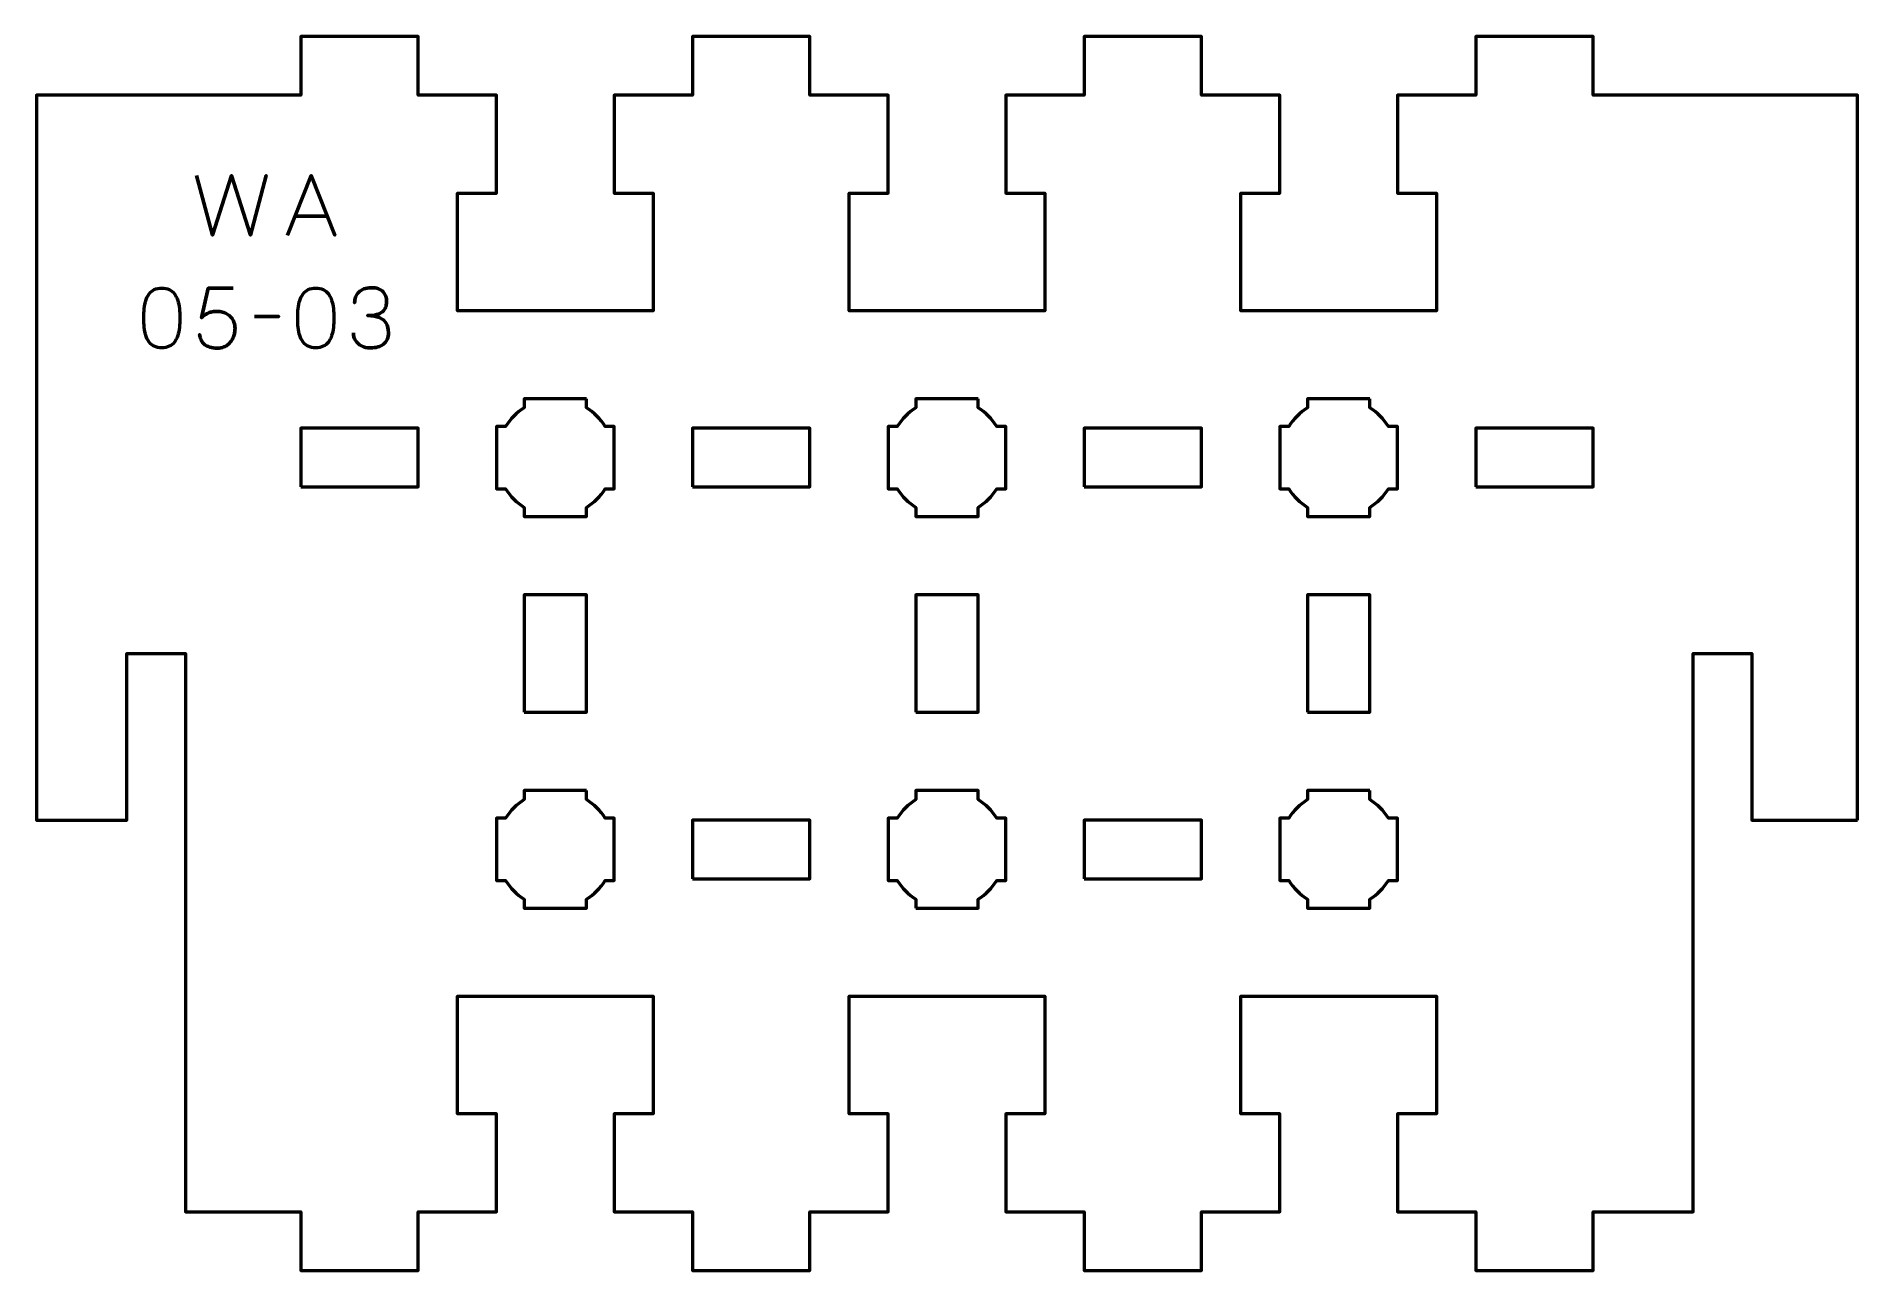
# Model space of a CAD drawing. Header units: centimetres. Extents: x -15.15 to -5.85, y -18 to -11.7.
import ezdxf

# ---------------------------------------------------------------- set-up
doc = ezdxf.new("R2010")
doc.units = ezdxf.units.CM
doc.header["$MEASUREMENT"] = 0
doc.layers.add('Layer 1', color=7, linetype='Continuous')

msp = doc.modelspace()

# ---------------------------------------------------------------- linework, layer by layer
at = {"layer": 'Layer 1', "lineweight": 53}
for points in [[(-13.8, -14), (-13.2, -14), (-13.2, -13.7), (-13.8, -13.7), (-13.8, -14)], [(-11.8, -14), (-11.2, -14), (-11.2, -13.7), (-11.8, -13.7), (-11.8, -14)], [(-9.8, -14), (-9.2, -14), (-9.2, -13.7), (-9.8, -13.7), (-9.8, -14)], [(-7.8, -14), (-7.2, -14), (-7.2, -13.7), (-7.8, -13.7), (-7.8, -14)], [(-11.8, -16), (-11.2, -16), (-11.2, -15.7), (-11.8, -15.7), (-11.8, -16)], [(-9.8, -16), (-9.2, -16), (-9.2, -15.7), (-9.8, -15.7), (-9.8, -16)]]:
    msp.add_lwpolyline(points, close=True, dxfattribs=at)
for points, knots in [([(-5.85, -15.7), (-5.85, -15.7), (-6.38916, -15.7), (-6.38916, -15.7), (-6.38916, -15.7), (-6.38916, -15.7), (-6.38916, -14.85), (-6.38916, -14.85), (-6.38916, -14.85), (-6.38916, -14.85), (-6.68916, -14.85), (-6.68916, -14.85), (-6.68916, -14.85), (-6.68916, -14.85), (-6.68916, -17.7), (-6.68916, -17.7), (-6.68916, -17.7), (-6.68916, -17.7), (-7.20003, -17.7), (-7.20003, -17.7), (-7.20003, -17.7), (-7.20003, -17.7), (-7.20003, -18), (-7.20003, -18), (-7.20003, -18), (-7.20003, -18), (-7.80003, -18), (-7.80003, -18), (-7.80003, -18), (-7.80003, -18), (-7.80003, -17.7), (-7.80003, -17.7), (-7.80003, -17.7), (-7.80003, -17.7), (-8.20003, -17.7), (-8.20003, -17.7), (-8.20003, -17.7), (-8.20003, -17.7), (-8.20003, -17.2), (-8.20003, -17.2), (-8.20003, -17.2), (-8.20003, -17.2), (-8.00003, -17.19999), (-8.00003, -17.19999), (-8.00003, -17.19999), (-8.00003, -17.19999), (-8.00003, -16.6), (-8.00003, -16.6), (-8.00003, -16.6), (-8.38336, -16.6), (-8.6167, -16.6), (-9.00003, -16.6), (-9.00003, -16.6), (-9.00003, -16.6), (-9.00003, -17.19999), (-9.00003, -17.19999), (-9.00003, -17.19999), (-9.00003, -17.19999), (-8.80003, -17.2), (-8.80003, -17.2), (-8.80003, -17.2), (-8.80003, -17.2), (-8.80003, -17.7), (-8.80003, -17.7), (-8.80003, -17.7), (-8.80003, -17.7), (-9.2, -17.7), (-9.2, -17.7), (-9.2, -17.7), (-9.2, -17.7), (-9.2, -18), (-9.2, -18), (-9.2, -18), (-9.2, -18), (-9.8, -18), (-9.8, -18), (-9.8, -18), (-9.8, -18), (-9.8, -17.7), (-9.8, -17.7), (-9.8, -17.7), (-9.8, -17.7), (-10.20001, -17.70001), (-10.20001, -17.70001), (-10.20001, -17.70001), (-10.20001, -17.70001), (-10.20001, -17.2), (-10.20001, -17.2), (-10.20001, -17.2), (-10.20001, -17.2), (-10.00001, -17.19999), (-10.00001, -17.19999), (-10.00001, -17.19999), (-10.00001, -17.19999), (-10.00001, -16.6), (-10.00001, -16.6), (-10.00001, -16.6), (-10.38334, -16.6), (-10.61669, -16.6), (-11.00002, -16.6), (-11.00002, -16.6), (-11.00002, -16.6), (-11.00002, -17.19999), (-11.00002, -17.19999), (-11.00002, -17.19999), (-11.00002, -17.19999), (-10.80002, -17.2), (-10.80002, -17.2), (-10.80002, -17.2), (-10.80002, -17.2), (-10.80002, -17.7), (-10.80002, -17.7), (-10.80002, -17.7), (-10.80002, -17.7), (-11.20003, -17.7), (-11.20003, -17.7), (-11.20003, -17.7), (-11.20003, -17.7), (-11.20003, -18), (-11.20003, -18), (-11.20003, -18), (-11.20003, -18), (-11.80003, -18), (-11.80003, -18), (-11.80003, -18), (-11.80003, -18), (-11.80003, -17.7), (-11.80003, -17.7), (-11.80003, -17.7), (-11.80003, -17.7), (-12.2, -17.7), (-12.2, -17.7), (-12.2, -17.7), (-12.2, -17.7), (-12.2, -17.2), (-12.2, -17.2), (-12.2, -17.2), (-12.2, -17.2), (-12, -17.19999), (-12, -17.19999), (-12, -17.19999), (-12, -17.19999), (-12, -16.6), (-12, -16.6), (-12, -16.6), (-12.38333, -16.6), (-12.61667, -16.6), (-13, -16.6), (-13, -16.6), (-13, -16.6), (-13, -17.19999), (-13, -17.19999), (-13, -17.19999), (-13, -17.19999), (-12.8, -17.2), (-12.8, -17.2), (-12.8, -17.2), (-12.8, -17.2), (-12.8, -17.7), (-12.8, -17.7), (-12.8, -17.7), (-12.8, -17.7), (-13.2, -17.7), (-13.2, -17.7), (-13.2, -17.7), (-13.2, -17.7), (-13.2, -18), (-13.2, -18), (-13.2, -18), (-13.2, -18), (-13.8, -18), (-13.8, -18), (-13.8, -18), (-13.8, -18), (-13.8, -17.7), (-13.8, -17.7), (-13.8, -17.7), (-13.8, -17.7), (-14.38916, -17.7), (-14.38916, -17.7), (-14.38916, -17.7), (-14.38916, -17.7), (-14.38916, -14.85), (-14.38916, -14.85), (-14.38916, -14.85), (-14.38916, -14.85), (-14.68916, -14.85), (-14.68916, -14.85), (-14.68916, -14.85), (-14.68916, -14.85), (-14.68916, -15.7), (-14.68916, -15.7), (-14.68916, -15.7), (-14.68916, -15.7), (-15.15001, -15.7), (-15.15001, -15.7), (-15.15001, -15.7), (-15.15001, -15.7), (-15.15001, -12), (-15.15001, -12), (-15.15001, -12), (-15.15001, -12), (-13.8, -12), (-13.8, -12), (-13.8, -12), (-13.8, -12), (-13.8, -11.7), (-13.8, -11.7), (-13.8, -11.7), (-13.8, -11.7), (-13.2, -11.7), (-13.2, -11.7), (-13.2, -11.7), (-13.2, -11.7), (-13.2, -12), (-13.2, -12), (-13.2, -12), (-13.2, -12), (-12.8, -12), (-12.8, -12), (-12.8, -12), (-12.8, -12), (-12.8, -12.5), (-12.8, -12.5), (-12.8, -12.5), (-12.8, -12.5), (-13, -12.50001), (-13, -12.50001), (-13, -12.50001), (-13, -12.50001), (-13, -13.1), (-13, -13.1), (-13, -13.1), (-12.61667, -13.1), (-12.38333, -13.1), (-12, -13.1), (-12, -13.1), (-12, -13.1), (-12, -12.50001), (-12, -12.50001), (-12, -12.50001), (-12, -12.50001), (-12.2, -12.5), (-12.2, -12.5), (-12.2, -12.5), (-12.2, -12.5), (-12.2, -12), (-12.2, -12), (-12.2, -12), (-12.2, -12), (-11.80003, -12), (-11.80003, -12), (-11.80003, -12), (-11.80003, -12), (-11.80003, -11.7), (-11.80003, -11.7), (-11.80003, -11.7), (-11.80003, -11.7), (-11.20003, -11.7), (-11.20003, -11.7), (-11.20003, -11.7), (-11.20003, -11.7), (-11.20003, -12), (-11.20003, -12), (-11.20003, -12), (-11.20003, -12), (-10.80002, -11.99999), (-10.80002, -11.99999), (-10.80002, -11.99999), (-10.80002, -11.99999), (-10.80002, -12.5), (-10.80002, -12.5), (-10.80002, -12.5), (-10.80002, -12.5), (-11.00002, -12.50001), (-11.00002, -12.50001), (-11.00002, -12.50001), (-11.00002, -12.50001), (-11.00002, -13.1), (-11.00002, -13.1), (-11.00002, -13.1), (-10.61669, -13.1), (-10.38334, -13.1), (-10.00001, -13.1), (-10.00001, -13.1), (-10.00001, -13.1), (-10.00001, -12.50001), (-10.00001, -12.50001), (-10.00001, -12.50001), (-10.00001, -12.50001), (-10.20001, -12.5), (-10.20001, -12.5), (-10.20001, -12.5), (-10.20001, -12.5), (-10.20001, -12), (-10.20001, -12), (-10.20001, -12), (-10.20001, -12), (-9.8, -12), (-9.8, -12), (-9.8, -12), (-9.8, -12), (-9.8, -11.7), (-9.8, -11.7), (-9.8, -11.7), (-9.8, -11.7), (-9.2, -11.7), (-9.2, -11.7), (-9.2, -11.7), (-9.2, -11.7), (-9.2, -12), (-9.2, -12), (-9.2, -12), (-9.2, -12), (-8.8, -12), (-8.8, -12), (-8.8, -12), (-8.8, -12), (-8.8, -12.5), (-8.8, -12.5), (-8.8, -12.5), (-8.8, -12.5), (-9, -12.50001), (-9, -12.50001), (-9, -12.50001), (-9, -12.50001), (-9, -13.1), (-9, -13.1), (-9, -13.1), (-8.61667, -13.1), (-8.38333, -13.1), (-8, -13.1), (-8, -13.1), (-8, -13.1), (-8, -12.50001), (-8, -12.50001), (-8, -12.50001), (-8, -12.50001), (-8.2, -12.5), (-8.2, -12.5), (-8.2, -12.5), (-8.2, -12.5), (-8.2, -12), (-8.2, -12), (-8.2, -12), (-8.2, -12), (-7.8, -12), (-7.8, -12), (-7.8, -12), (-7.8, -12), (-7.8, -11.7), (-7.8, -11.7), (-7.8, -11.7), (-7.8, -11.7), (-7.2, -11.7), (-7.2, -11.7), (-7.2, -11.7), (-7.2, -11.7), (-7.2, -12), (-7.2, -12), (-7.2, -12), (-7.2, -12), (-5.85, -12), (-5.85, -12), (-5.85, -12), (-5.85, -12), (-5.85, -15.7), (-5.85, -15.7)], [0, 0, 0, 0, 0.0108696, 0.0108696, 0.0108696, 0.0108696, 0.0217391, 0.0217391, 0.0217391, 0.0217391, 0.0326087, 0.0326087, 0.0326087, 0.0326087, 0.0434783, 0.0434783, 0.0434783, 0.0434783, 0.0543478, 0.0543478, 0.0543478, 0.0543478, 0.0652174, 0.0652174, 0.0652174, 0.0652174, 0.076087, 0.076087, 0.076087, 0.076087, 0.0869565, 0.0869565, 0.0869565, 0.0869565, 0.0978261, 0.0978261, 0.0978261, 0.0978261, 0.1086957, 0.1086957, 0.1086957, 0.1086957, 0.1195652, 0.1195652, 0.1195652, 0.1195652, 0.1304348, 0.1304348, 0.1304348, 0.1304348, 0.1413043, 0.1413043, 0.1413043, 0.1413043, 0.1521739, 0.1521739, 0.1521739, 0.1521739, 0.1630435, 0.1630435, 0.1630435, 0.1630435, 0.173913, 0.173913, 0.173913, 0.173913, 0.1847826, 0.1847826, 0.1847826, 0.1847826, 0.1956522, 0.1956522, 0.1956522, 0.1956522, 0.2065217, 0.2065217, 0.2065217, 0.2065217, 0.2173913, 0.2173913, 0.2173913, 0.2173913, 0.2282609, 0.2282609, 0.2282609, 0.2282609, 0.2391304, 0.2391304, 0.2391304, 0.2391304, 0.25, 0.25, 0.25, 0.25, 0.2608696, 0.2608696, 0.2608696, 0.2608696, 0.2717391, 0.2717391, 0.2717391, 0.2717391, 0.2826087, 0.2826087, 0.2826087, 0.2826087, 0.2934783, 0.2934783, 0.2934783, 0.2934783, 0.3043478, 0.3043478, 0.3043478, 0.3043478, 0.3152174, 0.3152174, 0.3152174, 0.3152174, 0.326087, 0.326087, 0.326087, 0.326087, 0.3369565, 0.3369565, 0.3369565, 0.3369565, 0.3478261, 0.3478261, 0.3478261, 0.3478261, 0.3586957, 0.3586957, 0.3586957, 0.3586957, 0.3695652, 0.3695652, 0.3695652, 0.3695652, 0.3804348, 0.3804348, 0.3804348, 0.3804348, 0.3913043, 0.3913043, 0.3913043, 0.3913043, 0.4021739, 0.4021739, 0.4021739, 0.4021739, 0.4130435, 0.4130435, 0.4130435, 0.4130435, 0.423913, 0.423913, 0.423913, 0.423913, 0.4347826, 0.4347826, 0.4347826, 0.4347826, 0.4456522, 0.4456522, 0.4456522, 0.4456522, 0.4565217, 0.4565217, 0.4565217, 0.4565217, 0.4673913, 0.4673913, 0.4673913, 0.4673913, 0.4782609, 0.4782609, 0.4782609, 0.4782609, 0.4891304, 0.4891304, 0.4891304, 0.4891304, 0.5, 0.5, 0.5, 0.5, 0.5108696, 0.5108696, 0.5108696, 0.5108696, 0.5217391, 0.5217391, 0.5217391, 0.5217391, 0.5326087, 0.5326087, 0.5326087, 0.5326087, 0.5434783, 0.5434783, 0.5434783, 0.5434783, 0.5543478, 0.5543478, 0.5543478, 0.5543478, 0.5652174, 0.5652174, 0.5652174, 0.5652174, 0.576087, 0.576087, 0.576087, 0.576087, 0.5869565, 0.5869565, 0.5869565, 0.5869565, 0.5978261, 0.5978261, 0.5978261, 0.5978261, 0.6086957, 0.6086957, 0.6086957, 0.6086957, 0.6195652, 0.6195652, 0.6195652, 0.6195652, 0.6304348, 0.6304348, 0.6304348, 0.6304348, 0.6413043, 0.6413043, 0.6413043, 0.6413043, 0.6521739, 0.6521739, 0.6521739, 0.6521739, 0.6630435, 0.6630435, 0.6630435, 0.6630435, 0.673913, 0.673913, 0.673913, 0.673913, 0.6847826, 0.6847826, 0.6847826, 0.6847826, 0.6956522, 0.6956522, 0.6956522, 0.6956522, 0.7065217, 0.7065217, 0.7065217, 0.7065217, 0.7173913, 0.7173913, 0.7173913, 0.7173913, 0.7282609, 0.7282609, 0.7282609, 0.7282609, 0.7391304, 0.7391304, 0.7391304, 0.7391304, 0.75, 0.75, 0.75, 0.75, 0.7608696, 0.7608696, 0.7608696, 0.7608696, 0.7717391, 0.7717391, 0.7717391, 0.7717391, 0.7826087, 0.7826087, 0.7826087, 0.7826087, 0.7934783, 0.7934783, 0.7934783, 0.7934783, 0.8043478, 0.8043478, 0.8043478, 0.8043478, 0.8152174, 0.8152174, 0.8152174, 0.8152174, 0.826087, 0.826087, 0.826087, 0.826087, 0.8369565, 0.8369565, 0.8369565, 0.8369565, 0.8478261, 0.8478261, 0.8478261, 0.8478261, 0.8586957, 0.8586957, 0.8586957, 0.8586957, 0.8695652, 0.8695652, 0.8695652, 0.8695652, 0.8804348, 0.8804348, 0.8804348, 0.8804348, 0.8913043, 0.8913043, 0.8913043, 0.8913043, 0.9021739, 0.9021739, 0.9021739, 0.9021739, 0.9130435, 0.9130435, 0.9130435, 0.9130435, 0.923913, 0.923913, 0.923913, 0.923913, 0.9347826, 0.9347826, 0.9347826, 0.9347826, 0.9456522, 0.9456522, 0.9456522, 0.9456522, 0.9565217, 0.9565217, 0.9565217, 0.9565217, 0.9673913, 0.9673913, 0.9673913, 0.9673913, 0.9782609, 0.9782609, 0.9782609, 0.9782609, 0.9891304, 0.9891304, 0.9891304, 0.9891304, 1, 1, 1, 1]), ([(-12.34123, -13.55), (-12.34123, -13.55), (-12.34123, -13.59544), (-12.34123, -13.59544), (-12.34123, -13.59544), (-12.30247, -13.61967), (-12.26965, -13.6525), (-12.24542, -13.69125), (-12.24542, -13.69125), (-12.24542, -13.69125), (-12.19998, -13.69125), (-12.19998, -13.69125), (-12.19998, -13.69125), (-12.19998, -13.69125), (-12.19998, -13.85), (-12.19998, -13.85), (-12.19998, -13.85), (-12.19998, -13.85), (-12.19998, -14.00875), (-12.19998, -14.00875), (-12.19998, -14.00875), (-12.19998, -14.00875), (-12.24542, -14.00875), (-12.24542, -14.00875), (-12.24542, -14.00875), (-12.26965, -14.0475), (-12.30247, -14.08033), (-12.34123, -14.10456), (-12.34123, -14.10456), (-12.34123, -14.10456), (-12.34123, -14.15), (-12.34123, -14.15), (-12.34123, -14.15), (-12.34123, -14.15), (-12.49998, -14.15), (-12.49998, -14.15), (-12.49998, -14.15), (-12.49998, -14.15), (-12.65874, -14.15), (-12.65874, -14.15), (-12.65874, -14.15), (-12.65874, -14.15), (-12.65874, -14.10456), (-12.65874, -14.10456), (-12.65874, -14.10456), (-12.6975, -14.08033), (-12.73032, -14.0475), (-12.75455, -14.00875), (-12.75455, -14.00875), (-12.75455, -14.00875), (-12.79999, -14.00875), (-12.79999, -14.00875), (-12.79999, -14.00875), (-12.79999, -14.00875), (-12.79999, -13.85), (-12.79999, -13.85), (-12.79999, -13.85), (-12.79999, -13.85), (-12.79999, -13.69125), (-12.79999, -13.69125), (-12.79999, -13.69125), (-12.79999, -13.69125), (-12.75455, -13.69125), (-12.75455, -13.69125), (-12.75455, -13.69125), (-12.73032, -13.6525), (-12.6975, -13.61967), (-12.65874, -13.59544), (-12.65874, -13.59544), (-12.65874, -13.59544), (-12.65874, -13.55), (-12.65874, -13.55), (-12.65874, -13.55), (-12.65874, -13.55), (-12.49998, -13.55), (-12.49998, -13.55), (-12.49998, -13.55), (-12.49998, -13.55), (-12.34123, -13.55), (-12.34123, -13.55)], [0, 0, 0, 0, 0.05, 0.05, 0.05, 0.05, 0.1, 0.1, 0.1, 0.1, 0.15, 0.15, 0.15, 0.15, 0.2, 0.2, 0.2, 0.2, 0.25, 0.25, 0.25, 0.25, 0.3, 0.3, 0.3, 0.3, 0.35, 0.35, 0.35, 0.35, 0.4, 0.4, 0.4, 0.4, 0.45, 0.45, 0.45, 0.45, 0.5, 0.5, 0.5, 0.5, 0.55, 0.55, 0.55, 0.55, 0.6, 0.6, 0.6, 0.6, 0.65, 0.65, 0.65, 0.65, 0.7, 0.7, 0.7, 0.7, 0.75, 0.75, 0.75, 0.75, 0.8, 0.8, 0.8, 0.8, 0.85, 0.85, 0.85, 0.85, 0.9, 0.9, 0.9, 0.9, 0.95, 0.95, 0.95, 0.95, 1, 1, 1, 1]), ([(-10.34123, -13.55), (-10.34123, -13.55), (-10.34123, -13.59544), (-10.34123, -13.59544), (-10.34123, -13.59544), (-10.30247, -13.61967), (-10.26965, -13.6525), (-10.24542, -13.69125), (-10.24542, -13.69125), (-10.24542, -13.69125), (-10.19998, -13.69125), (-10.19998, -13.69125), (-10.19998, -13.69125), (-10.19998, -13.69125), (-10.19998, -13.85), (-10.19998, -13.85), (-10.19998, -13.85), (-10.19998, -13.85), (-10.19998, -14.00875), (-10.19998, -14.00875), (-10.19998, -14.00875), (-10.19998, -14.00875), (-10.24542, -14.00875), (-10.24542, -14.00875), (-10.24542, -14.00875), (-10.26965, -14.0475), (-10.30247, -14.08033), (-10.34123, -14.10456), (-10.34123, -14.10456), (-10.34123, -14.10456), (-10.34123, -14.15), (-10.34123, -14.15), (-10.34123, -14.15), (-10.34123, -14.15), (-10.49998, -14.15), (-10.49998, -14.15), (-10.49998, -14.15), (-10.49998, -14.15), (-10.65874, -14.15), (-10.65874, -14.15), (-10.65874, -14.15), (-10.65874, -14.15), (-10.65874, -14.10456), (-10.65874, -14.10456), (-10.65874, -14.10456), (-10.6975, -14.08033), (-10.73032, -14.0475), (-10.75455, -14.00875), (-10.75455, -14.00875), (-10.75455, -14.00875), (-10.79999, -14.00875), (-10.79999, -14.00875), (-10.79999, -14.00875), (-10.79999, -14.00875), (-10.79999, -13.85), (-10.79999, -13.85), (-10.79999, -13.85), (-10.79999, -13.85), (-10.79999, -13.69125), (-10.79999, -13.69125), (-10.79999, -13.69125), (-10.79999, -13.69125), (-10.75455, -13.69125), (-10.75455, -13.69125), (-10.75455, -13.69125), (-10.73032, -13.6525), (-10.6975, -13.61967), (-10.65874, -13.59544), (-10.65874, -13.59544), (-10.65874, -13.59544), (-10.65874, -13.55), (-10.65874, -13.55), (-10.65874, -13.55), (-10.65874, -13.55), (-10.49998, -13.55), (-10.49998, -13.55), (-10.49998, -13.55), (-10.49998, -13.55), (-10.34123, -13.55), (-10.34123, -13.55)], [0, 0, 0, 0, 0.05, 0.05, 0.05, 0.05, 0.1, 0.1, 0.1, 0.1, 0.15, 0.15, 0.15, 0.15, 0.2, 0.2, 0.2, 0.2, 0.25, 0.25, 0.25, 0.25, 0.3, 0.3, 0.3, 0.3, 0.35, 0.35, 0.35, 0.35, 0.4, 0.4, 0.4, 0.4, 0.45, 0.45, 0.45, 0.45, 0.5, 0.5, 0.5, 0.5, 0.55, 0.55, 0.55, 0.55, 0.6, 0.6, 0.6, 0.6, 0.65, 0.65, 0.65, 0.65, 0.7, 0.7, 0.7, 0.7, 0.75, 0.75, 0.75, 0.75, 0.8, 0.8, 0.8, 0.8, 0.85, 0.85, 0.85, 0.85, 0.9, 0.9, 0.9, 0.9, 0.95, 0.95, 0.95, 0.95, 1, 1, 1, 1]), ([(-8.34123, -13.55), (-8.34123, -13.55), (-8.34123, -13.59544), (-8.34123, -13.59544), (-8.34123, -13.59544), (-8.30247, -13.61967), (-8.26965, -13.6525), (-8.24542, -13.69125), (-8.24542, -13.69125), (-8.24542, -13.69125), (-8.19998, -13.69125), (-8.19998, -13.69125), (-8.19998, -13.69125), (-8.19998, -13.69125), (-8.19998, -13.85), (-8.19998, -13.85), (-8.19998, -13.85), (-8.19998, -13.85), (-8.19998, -14.00875), (-8.19998, -14.00875), (-8.19998, -14.00875), (-8.19998, -14.00875), (-8.24542, -14.00875), (-8.24542, -14.00875), (-8.24542, -14.00875), (-8.26965, -14.0475), (-8.30247, -14.08033), (-8.34123, -14.10456), (-8.34123, -14.10456), (-8.34123, -14.10456), (-8.34123, -14.15), (-8.34123, -14.15), (-8.34123, -14.15), (-8.34123, -14.15), (-8.49998, -14.15), (-8.49998, -14.15), (-8.49998, -14.15), (-8.49998, -14.15), (-8.65874, -14.15), (-8.65874, -14.15), (-8.65874, -14.15), (-8.65874, -14.15), (-8.65874, -14.10456), (-8.65874, -14.10456), (-8.65874, -14.10456), (-8.6975, -14.08033), (-8.73032, -14.0475), (-8.75455, -14.00875), (-8.75455, -14.00875), (-8.75455, -14.00875), (-8.79999, -14.00875), (-8.79999, -14.00875), (-8.79999, -14.00875), (-8.79999, -14.00875), (-8.79999, -13.85), (-8.79999, -13.85), (-8.79999, -13.85), (-8.79999, -13.85), (-8.79999, -13.69125), (-8.79999, -13.69125), (-8.79999, -13.69125), (-8.79999, -13.69125), (-8.75455, -13.69125), (-8.75455, -13.69125), (-8.75455, -13.69125), (-8.73032, -13.6525), (-8.6975, -13.61967), (-8.65874, -13.59544), (-8.65874, -13.59544), (-8.65874, -13.59544), (-8.65874, -13.55), (-8.65874, -13.55), (-8.65874, -13.55), (-8.65874, -13.55), (-8.49998, -13.55), (-8.49998, -13.55), (-8.49998, -13.55), (-8.49998, -13.55), (-8.34123, -13.55), (-8.34123, -13.55)], [0, 0, 0, 0, 0.05, 0.05, 0.05, 0.05, 0.1, 0.1, 0.1, 0.1, 0.15, 0.15, 0.15, 0.15, 0.2, 0.2, 0.2, 0.2, 0.25, 0.25, 0.25, 0.25, 0.3, 0.3, 0.3, 0.3, 0.35, 0.35, 0.35, 0.35, 0.4, 0.4, 0.4, 0.4, 0.45, 0.45, 0.45, 0.45, 0.5, 0.5, 0.5, 0.5, 0.55, 0.55, 0.55, 0.55, 0.6, 0.6, 0.6, 0.6, 0.65, 0.65, 0.65, 0.65, 0.7, 0.7, 0.7, 0.7, 0.75, 0.75, 0.75, 0.75, 0.8, 0.8, 0.8, 0.8, 0.85, 0.85, 0.85, 0.85, 0.9, 0.9, 0.9, 0.9, 0.95, 0.95, 0.95, 0.95, 1, 1, 1, 1]), ([(-12.65875, -15.15), (-12.65875, -15.15), (-12.65875, -14.55), (-12.65875, -14.55), (-12.65875, -14.55), (-12.65875, -14.55), (-12.34125, -14.55), (-12.34125, -14.55), (-12.34125, -14.55), (-12.34125, -14.55), (-12.34125, -15.15), (-12.34125, -15.15), (-12.34125, -15.15), (-12.34125, -15.15), (-12.65875, -15.15), (-12.65875, -15.15)], [0, 0, 0, 0, 0.25, 0.25, 0.25, 0.25, 0.5, 0.5, 0.5, 0.5, 0.75, 0.75, 0.75, 0.75, 1, 1, 1, 1]), ([(-10.65875, -15.15), (-10.65875, -15.15), (-10.65875, -14.55), (-10.65875, -14.55), (-10.65875, -14.55), (-10.65875, -14.55), (-10.34125, -14.55), (-10.34125, -14.55), (-10.34125, -14.55), (-10.34125, -14.55), (-10.34125, -15.15), (-10.34125, -15.15), (-10.34125, -15.15), (-10.34125, -15.15), (-10.65875, -15.15), (-10.65875, -15.15)], [0, 0, 0, 0, 0.25, 0.25, 0.25, 0.25, 0.5, 0.5, 0.5, 0.5, 0.75, 0.75, 0.75, 0.75, 1, 1, 1, 1]), ([(-8.65875, -15.15), (-8.65875, -15.15), (-8.65875, -14.55), (-8.65875, -14.55), (-8.65875, -14.55), (-8.65875, -14.55), (-8.34125, -14.55), (-8.34125, -14.55), (-8.34125, -14.55), (-8.34125, -14.55), (-8.34125, -15.15), (-8.34125, -15.15), (-8.34125, -15.15), (-8.34125, -15.15), (-8.65875, -15.15), (-8.65875, -15.15)], [0, 0, 0, 0, 0.25, 0.25, 0.25, 0.25, 0.5, 0.5, 0.5, 0.5, 0.75, 0.75, 0.75, 0.75, 1, 1, 1, 1]), ([(-12.34123, -15.55), (-12.34123, -15.55), (-12.34123, -15.59544), (-12.34123, -15.59544), (-12.34123, -15.59544), (-12.30247, -15.61967), (-12.26965, -15.6525), (-12.24542, -15.69125), (-12.24542, -15.69125), (-12.24542, -15.69125), (-12.19998, -15.69125), (-12.19998, -15.69125), (-12.19998, -15.69125), (-12.19998, -15.69125), (-12.19998, -15.85), (-12.19998, -15.85), (-12.19998, -15.85), (-12.19998, -15.85), (-12.19998, -16.00875), (-12.19998, -16.00875), (-12.19998, -16.00875), (-12.19998, -16.00875), (-12.24542, -16.00875), (-12.24542, -16.00875), (-12.24542, -16.00875), (-12.26965, -16.0475), (-12.30247, -16.08033), (-12.34123, -16.10456), (-12.34123, -16.10456), (-12.34123, -16.10456), (-12.34123, -16.15), (-12.34123, -16.15), (-12.34123, -16.15), (-12.34123, -16.15), (-12.49998, -16.15), (-12.49998, -16.15), (-12.49998, -16.15), (-12.49998, -16.15), (-12.65874, -16.15), (-12.65874, -16.15), (-12.65874, -16.15), (-12.65874, -16.15), (-12.65874, -16.10456), (-12.65874, -16.10456), (-12.65874, -16.10456), (-12.6975, -16.08033), (-12.73032, -16.0475), (-12.75455, -16.00875), (-12.75455, -16.00875), (-12.75455, -16.00875), (-12.79999, -16.00875), (-12.79999, -16.00875), (-12.79999, -16.00875), (-12.79999, -16.00875), (-12.79999, -15.85), (-12.79999, -15.85), (-12.79999, -15.85), (-12.79999, -15.85), (-12.79999, -15.69125), (-12.79999, -15.69125), (-12.79999, -15.69125), (-12.79999, -15.69125), (-12.75455, -15.69125), (-12.75455, -15.69125), (-12.75455, -15.69125), (-12.73032, -15.6525), (-12.6975, -15.61967), (-12.65874, -15.59544), (-12.65874, -15.59544), (-12.65874, -15.59544), (-12.65874, -15.55), (-12.65874, -15.55), (-12.65874, -15.55), (-12.65874, -15.55), (-12.49998, -15.55), (-12.49998, -15.55), (-12.49998, -15.55), (-12.49998, -15.55), (-12.34123, -15.55), (-12.34123, -15.55)], [0, 0, 0, 0, 0.05, 0.05, 0.05, 0.05, 0.1, 0.1, 0.1, 0.1, 0.15, 0.15, 0.15, 0.15, 0.2, 0.2, 0.2, 0.2, 0.25, 0.25, 0.25, 0.25, 0.3, 0.3, 0.3, 0.3, 0.35, 0.35, 0.35, 0.35, 0.4, 0.4, 0.4, 0.4, 0.45, 0.45, 0.45, 0.45, 0.5, 0.5, 0.5, 0.5, 0.55, 0.55, 0.55, 0.55, 0.6, 0.6, 0.6, 0.6, 0.65, 0.65, 0.65, 0.65, 0.7, 0.7, 0.7, 0.7, 0.75, 0.75, 0.75, 0.75, 0.8, 0.8, 0.8, 0.8, 0.85, 0.85, 0.85, 0.85, 0.9, 0.9, 0.9, 0.9, 0.95, 0.95, 0.95, 0.95, 1, 1, 1, 1]), ([(-10.65874, -16.15), (-10.65874, -16.15), (-10.65874, -16.10456), (-10.65874, -16.10456), (-10.65874, -16.10456), (-10.6975, -16.08033), (-10.73032, -16.0475), (-10.75455, -16.00875), (-10.75455, -16.00875), (-10.75455, -16.00875), (-10.79999, -16.00875), (-10.79999, -16.00875), (-10.79999, -16.00875), (-10.79999, -16.00875), (-10.79999, -15.85), (-10.79999, -15.85), (-10.79999, -15.85), (-10.79999, -15.85), (-10.79999, -15.69125), (-10.79999, -15.69125), (-10.79999, -15.69125), (-10.79999, -15.69125), (-10.75455, -15.69125), (-10.75455, -15.69125), (-10.75455, -15.69125), (-10.73032, -15.6525), (-10.6975, -15.61967), (-10.65874, -15.59544), (-10.65874, -15.59544), (-10.65874, -15.59544), (-10.65874, -15.55), (-10.65874, -15.55), (-10.65874, -15.55), (-10.65874, -15.55), (-10.49998, -15.55), (-10.49998, -15.55), (-10.49998, -15.55), (-10.49998, -15.55), (-10.34123, -15.55), (-10.34123, -15.55), (-10.34123, -15.55), (-10.34123, -15.55), (-10.34123, -15.59544), (-10.34123, -15.59544), (-10.34123, -15.59544), (-10.30247, -15.61967), (-10.26965, -15.6525), (-10.24542, -15.69125), (-10.24542, -15.69125), (-10.24542, -15.69125), (-10.19998, -15.69125), (-10.19998, -15.69125), (-10.19998, -15.69125), (-10.19998, -15.69125), (-10.19998, -15.85), (-10.19998, -15.85), (-10.19998, -15.85), (-10.19998, -15.85), (-10.19998, -16.00875), (-10.19998, -16.00875), (-10.19998, -16.00875), (-10.19998, -16.00875), (-10.24542, -16.00875), (-10.24542, -16.00875), (-10.24542, -16.00875), (-10.26965, -16.0475), (-10.30247, -16.08033), (-10.34123, -16.10456), (-10.34123, -16.10456), (-10.34123, -16.10456), (-10.34123, -16.15), (-10.34123, -16.15), (-10.34123, -16.15), (-10.34123, -16.15), (-10.49998, -16.15), (-10.49998, -16.15), (-10.49998, -16.15), (-10.49998, -16.15), (-10.65874, -16.15), (-10.65874, -16.15)], [0, 0, 0, 0, 0.05, 0.05, 0.05, 0.05, 0.1, 0.1, 0.1, 0.1, 0.15, 0.15, 0.15, 0.15, 0.2, 0.2, 0.2, 0.2, 0.25, 0.25, 0.25, 0.25, 0.3, 0.3, 0.3, 0.3, 0.35, 0.35, 0.35, 0.35, 0.4, 0.4, 0.4, 0.4, 0.45, 0.45, 0.45, 0.45, 0.5, 0.5, 0.5, 0.5, 0.55, 0.55, 0.55, 0.55, 0.6, 0.6, 0.6, 0.6, 0.65, 0.65, 0.65, 0.65, 0.7, 0.7, 0.7, 0.7, 0.75, 0.75, 0.75, 0.75, 0.8, 0.8, 0.8, 0.8, 0.85, 0.85, 0.85, 0.85, 0.9, 0.9, 0.9, 0.9, 0.95, 0.95, 0.95, 0.95, 1, 1, 1, 1]), ([(-8.34123, -15.55), (-8.34123, -15.55), (-8.34123, -15.59544), (-8.34123, -15.59544), (-8.34123, -15.59544), (-8.30247, -15.61967), (-8.26965, -15.6525), (-8.24542, -15.69125), (-8.24542, -15.69125), (-8.24542, -15.69125), (-8.19998, -15.69125), (-8.19998, -15.69125), (-8.19998, -15.69125), (-8.19998, -15.69125), (-8.19998, -15.85), (-8.19998, -15.85), (-8.19998, -15.85), (-8.19998, -15.85), (-8.19998, -16.00875), (-8.19998, -16.00875), (-8.19998, -16.00875), (-8.19998, -16.00875), (-8.24542, -16.00875), (-8.24542, -16.00875), (-8.24542, -16.00875), (-8.26965, -16.0475), (-8.30247, -16.08033), (-8.34123, -16.10456), (-8.34123, -16.10456), (-8.34123, -16.10456), (-8.34123, -16.15), (-8.34123, -16.15), (-8.34123, -16.15), (-8.34123, -16.15), (-8.49998, -16.15), (-8.49998, -16.15), (-8.49998, -16.15), (-8.49998, -16.15), (-8.65874, -16.15), (-8.65874, -16.15), (-8.65874, -16.15), (-8.65874, -16.15), (-8.65874, -16.10456), (-8.65874, -16.10456), (-8.65874, -16.10456), (-8.6975, -16.08033), (-8.73032, -16.0475), (-8.75455, -16.00875), (-8.75455, -16.00875), (-8.75455, -16.00875), (-8.79999, -16.00875), (-8.79999, -16.00875), (-8.79999, -16.00875), (-8.79999, -16.00875), (-8.79999, -15.85), (-8.79999, -15.85), (-8.79999, -15.85), (-8.79999, -15.85), (-8.79999, -15.69125), (-8.79999, -15.69125), (-8.79999, -15.69125), (-8.79999, -15.69125), (-8.75455, -15.69125), (-8.75455, -15.69125), (-8.75455, -15.69125), (-8.73032, -15.6525), (-8.6975, -15.61967), (-8.65874, -15.59544), (-8.65874, -15.59544), (-8.65874, -15.59544), (-8.65874, -15.55), (-8.65874, -15.55), (-8.65874, -15.55), (-8.65874, -15.55), (-8.49998, -15.55), (-8.49998, -15.55), (-8.49998, -15.55), (-8.49998, -15.55), (-8.34123, -15.55), (-8.34123, -15.55)], [0, 0, 0, 0, 0.05, 0.05, 0.05, 0.05, 0.1, 0.1, 0.1, 0.1, 0.15, 0.15, 0.15, 0.15, 0.2, 0.2, 0.2, 0.2, 0.25, 0.25, 0.25, 0.25, 0.3, 0.3, 0.3, 0.3, 0.35, 0.35, 0.35, 0.35, 0.4, 0.4, 0.4, 0.4, 0.45, 0.45, 0.45, 0.45, 0.5, 0.5, 0.5, 0.5, 0.55, 0.55, 0.55, 0.55, 0.6, 0.6, 0.6, 0.6, 0.65, 0.65, 0.65, 0.65, 0.7, 0.7, 0.7, 0.7, 0.75, 0.75, 0.75, 0.75, 0.8, 0.8, 0.8, 0.8, 0.85, 0.85, 0.85, 0.85, 0.9, 0.9, 0.9, 0.9, 0.95, 0.95, 0.95, 0.95, 1, 1, 1, 1])]:
    msp.add_open_spline(points, degree=3, knots=knots, dxfattribs=at)
at = {"layer": 'Layer 1', "color": 5, "lineweight": 53}
for points, knots in [([(-14.33193, -12.4091), (-14.33193, -12.4091), (-14.2515, -12.71432), (-14.2515, -12.71432), (-14.2515, -12.71432), (-14.2515, -12.71432), (-14.15456, -12.4091), (-14.15456, -12.4091), (-14.15456, -12.4091), (-14.15456, -12.4091), (-14.05761, -12.71432), (-14.05761, -12.71432), (-14.05761, -12.71432), (-14.05761, -12.71432), (-13.97718, -12.4091), (-13.97718, -12.4091), (-13.97718, -12.4091), (-13.97718, -12.4091), (-14.05761, -12.71432), (-14.05761, -12.71432), (-14.05761, -12.71432), (-14.05761, -12.71432), (-14.15456, -12.4091), (-14.15456, -12.4091), (-14.15456, -12.4091), (-14.15456, -12.4091), (-14.2515, -12.71432), (-14.2515, -12.71432), (-14.2515, -12.71432), (-14.2515, -12.71432), (-14.33193, -12.4091), (-14.33193, -12.4091)], [0, 0, 0, 0, 0.125, 0.125, 0.125, 0.125, 0.25, 0.25, 0.25, 0.25, 0.375, 0.375, 0.375, 0.375, 0.5, 0.5, 0.5, 0.5, 0.625, 0.625, 0.625, 0.625, 0.75, 0.75, 0.75, 0.75, 0.875, 0.875, 0.875, 0.875, 1, 1, 1, 1]), ([(-13.86838, -12.71432), (-13.86838, -12.71432), (-13.74731, -12.4091), (-13.74731, -12.4091), (-13.74731, -12.4091), (-13.74731, -12.4091), (-13.62581, -12.71432), (-13.62581, -12.71432), (-13.62581, -12.71432), (-13.62581, -12.71432), (-13.74731, -12.4091), (-13.74731, -12.4091), (-13.74731, -12.4091), (-13.74731, -12.4091), (-13.86838, -12.71432), (-13.86838, -12.71432)], [0, 0, 0, 0, 0.25, 0.25, 0.25, 0.25, 0.5, 0.5, 0.5, 0.5, 0.75, 0.75, 0.75, 0.75, 1, 1, 1, 1]), ([(-13.83028, -12.61822), (-13.83028, -12.61822), (-13.66434, -12.61822), (-13.66434, -12.61822), (-13.66434, -12.61822), (-13.66434, -12.61822), (-13.83028, -12.61822), (-13.83028, -12.61822)], [0, 0, 0, 0, 0.5, 0.5, 0.5, 0.5, 1, 1, 1, 1]), ([(-14.50972, -13.28963), (-14.49491, -13.28956), (-14.48214, -13.28695), (-14.47148, -13.28187), (-14.47148, -13.28187), (-14.4609, -13.27679), (-14.45208, -13.26952), (-14.44503, -13.26028), (-14.44503, -13.26028), (-14.43804, -13.25097), (-14.43254, -13.23996), (-14.42845, -13.22726), (-14.42845, -13.22726), (-14.42442, -13.21456), (-14.42153, -13.20066), (-14.41991, -13.18542), (-14.41991, -13.18542), (-14.41821, -13.17018), (-14.41737, -13.15416), (-14.41744, -13.13723), (-14.41744, -13.13723), (-14.41737, -13.12037), (-14.41821, -13.10435), (-14.41991, -13.08918), (-14.41991, -13.08918), (-14.42153, -13.07401), (-14.42442, -13.06004), (-14.42845, -13.04734), (-14.42845, -13.04734), (-14.43254, -13.03471), (-14.43804, -13.02371), (-14.44503, -13.01432), (-14.44503, -13.01432), (-14.45208, -13.00501), (-14.4609, -12.99774), (-14.47148, -12.99266), (-14.47148, -12.99266), (-14.48214, -12.98751), (-14.49491, -12.9849), (-14.50972, -12.98483), (-14.50972, -12.98483), (-14.52454, -12.9849), (-14.53731, -12.98751), (-14.54797, -12.99266), (-14.54797, -12.99266), (-14.55855, -12.99774), (-14.56737, -13.00501), (-14.57442, -13.01432), (-14.57442, -13.01432), (-14.58141, -13.02371), (-14.58691, -13.03471), (-14.591, -13.04734), (-14.591, -13.04734), (-14.59503, -13.06004), (-14.59792, -13.07401), (-14.59954, -13.08918), (-14.59954, -13.08918), (-14.60123, -13.10435), (-14.60208, -13.12037), (-14.60201, -13.13723), (-14.60201, -13.13723), (-14.60208, -13.15416), (-14.60123, -13.17018), (-14.59954, -13.18542), (-14.59954, -13.18542), (-14.59792, -13.20066), (-14.59503, -13.21456), (-14.591, -13.22726), (-14.591, -13.22726), (-14.58691, -13.23996), (-14.58141, -13.25097), (-14.57442, -13.26028), (-14.57442, -13.26028), (-14.56737, -13.26952), (-14.55855, -13.27679), (-14.54797, -13.28187), (-14.54797, -13.28187), (-14.53731, -13.28695), (-14.52454, -13.28956), (-14.50972, -13.28963)], [0, 0, 0, 0, 0.05, 0.05, 0.05, 0.05, 0.1, 0.1, 0.1, 0.1, 0.15, 0.15, 0.15, 0.15, 0.2, 0.2, 0.2, 0.2, 0.25, 0.25, 0.25, 0.25, 0.3, 0.3, 0.3, 0.3, 0.35, 0.35, 0.35, 0.35, 0.4, 0.4, 0.4, 0.4, 0.45, 0.45, 0.45, 0.45, 0.5, 0.5, 0.5, 0.5, 0.55, 0.55, 0.55, 0.55, 0.6, 0.6, 0.6, 0.6, 0.65, 0.65, 0.65, 0.65, 0.7, 0.7, 0.7, 0.7, 0.75, 0.75, 0.75, 0.75, 0.8, 0.8, 0.8, 0.8, 0.85, 0.85, 0.85, 0.85, 0.9, 0.9, 0.9, 0.9, 0.95, 0.95, 0.95, 0.95, 1, 1, 1, 1]), ([(-14.50972, -13.28963), (-14.49491, -13.28956), (-14.48214, -13.28695), (-14.47148, -13.28187), (-14.47148, -13.28187), (-14.4609, -13.27679), (-14.45208, -13.26952), (-14.44503, -13.26028), (-14.44503, -13.26028), (-14.43804, -13.25097), (-14.43254, -13.23996), (-14.42845, -13.22726), (-14.42845, -13.22726), (-14.42442, -13.21456), (-14.42153, -13.20066), (-14.41991, -13.18542), (-14.41991, -13.18542), (-14.41821, -13.17018), (-14.41737, -13.15416), (-14.41744, -13.13723), (-14.41744, -13.13723), (-14.41737, -13.12037), (-14.41821, -13.10435), (-14.41991, -13.08918), (-14.41991, -13.08918), (-14.42153, -13.07401), (-14.42442, -13.06004), (-14.42845, -13.04734), (-14.42845, -13.04734), (-14.43254, -13.03471), (-14.43804, -13.02371), (-14.44503, -13.01432), (-14.44503, -13.01432), (-14.45208, -13.00501), (-14.4609, -12.99774), (-14.47148, -12.99266), (-14.47148, -12.99266), (-14.48214, -12.98751), (-14.49491, -12.9849), (-14.50972, -12.98483), (-14.50972, -12.98483), (-14.52454, -12.9849), (-14.53731, -12.98751), (-14.54797, -12.99266), (-14.54797, -12.99266), (-14.55855, -12.99774), (-14.56737, -13.00501), (-14.57442, -13.01432), (-14.57442, -13.01432), (-14.58141, -13.02371), (-14.58691, -13.03471), (-14.591, -13.04734), (-14.591, -13.04734), (-14.59503, -13.06004), (-14.59792, -13.07401), (-14.59954, -13.08918), (-14.59954, -13.08918), (-14.60123, -13.10435), (-14.60208, -13.12037), (-14.60201, -13.13723), (-14.60201, -13.13723), (-14.60208, -13.15416), (-14.60123, -13.17018), (-14.59954, -13.18542), (-14.59954, -13.18542), (-14.59792, -13.20066), (-14.59503, -13.21456), (-14.591, -13.22726), (-14.591, -13.22726), (-14.58691, -13.23996), (-14.58141, -13.25097), (-14.57442, -13.26028), (-14.57442, -13.26028), (-14.56737, -13.26952), (-14.55855, -13.27679), (-14.54797, -13.28187), (-14.54797, -13.28187), (-14.53731, -13.28695), (-14.52454, -13.28956), (-14.50972, -13.28963)], [0, 0, 0, 0, 0.05, 0.05, 0.05, 0.05, 0.1, 0.1, 0.1, 0.1, 0.15, 0.15, 0.15, 0.15, 0.2, 0.2, 0.2, 0.2, 0.25, 0.25, 0.25, 0.25, 0.3, 0.3, 0.3, 0.3, 0.35, 0.35, 0.35, 0.35, 0.4, 0.4, 0.4, 0.4, 0.45, 0.45, 0.45, 0.45, 0.5, 0.5, 0.5, 0.5, 0.55, 0.55, 0.55, 0.55, 0.6, 0.6, 0.6, 0.6, 0.65, 0.65, 0.65, 0.65, 0.7, 0.7, 0.7, 0.7, 0.75, 0.75, 0.75, 0.75, 0.8, 0.8, 0.8, 0.8, 0.85, 0.85, 0.85, 0.85, 0.9, 0.9, 0.9, 0.9, 0.95, 0.95, 0.95, 0.95, 1, 1, 1, 1]), ([(-14.14566, -12.98441), (-14.14566, -12.98441), (-14.27266, -12.98441), (-14.27266, -12.98441), (-14.27266, -12.98441), (-14.27266, -12.98441), (-14.30653, -13.13596), (-14.30653, -13.13596), (-14.30653, -13.13596), (-14.3006, -13.13088), (-14.29496, -13.1263), (-14.28952, -13.12227), (-14.28952, -13.12227), (-14.28416, -13.11825), (-14.27852, -13.11487), (-14.27252, -13.11204), (-14.27252, -13.11204), (-14.26659, -13.10922), (-14.25982, -13.1071), (-14.2522, -13.10562), (-14.2522, -13.10562), (-14.24465, -13.10414), (-14.23562, -13.10336), (-14.22525, -13.10336), (-14.22525, -13.10336), (-14.21678, -13.10336), (-14.20831, -13.10449), (-14.19985, -13.10682), (-14.19985, -13.10682), (-14.19138, -13.10908), (-14.18334, -13.11254), (-14.17572, -13.11712), (-14.17572, -13.11712), (-14.16803, -13.12178), (-14.16125, -13.12757), (-14.15533, -13.13455), (-14.15533, -13.13455), (-14.14933, -13.14154), (-14.1446, -13.14972), (-14.14122, -13.1591), (-14.14122, -13.1591), (-14.13776, -13.16849), (-14.136, -13.17914), (-14.13593, -13.19099), (-14.13593, -13.19099), (-14.13585, -13.19537), (-14.13635, -13.20087), (-14.13734, -13.20736), (-14.13734, -13.20736), (-14.13825, -13.21385), (-14.13995, -13.22091), (-14.14235, -13.22839), (-14.14235, -13.22839), (-14.14474, -13.23587), (-14.14813, -13.24328), (-14.15243, -13.25061), (-14.15243, -13.25061), (-14.15674, -13.25795), (-14.16224, -13.26465), (-14.16887, -13.27072), (-14.16887, -13.27072), (-14.17551, -13.27679), (-14.18355, -13.28166), (-14.19293, -13.28533), (-14.19293, -13.28533), (-14.20239, -13.28892), (-14.21347, -13.29083), (-14.22609, -13.2909), (-14.22609, -13.2909), (-14.24119, -13.29083), (-14.25389, -13.28921), (-14.26419, -13.28617), (-14.26419, -13.28617), (-14.2745, -13.28307), (-14.28289, -13.27905), (-14.28938, -13.27397), (-14.28938, -13.27397), (-14.29594, -13.26889), (-14.30102, -13.26331), (-14.30469, -13.25725), (-14.30469, -13.25725), (-14.30836, -13.25118), (-14.31111, -13.24511), (-14.31295, -13.23904), (-14.31295, -13.23904), (-14.31478, -13.23297), (-14.31619, -13.2274), (-14.31711, -13.22232), (-14.31711, -13.22232), (-14.31619, -13.2274), (-14.31478, -13.23297), (-14.31295, -13.23904), (-14.31295, -13.23904), (-14.31111, -13.24511), (-14.30836, -13.25118), (-14.30469, -13.25725), (-14.30469, -13.25725), (-14.30102, -13.26331), (-14.29594, -13.26889), (-14.28938, -13.27397), (-14.28938, -13.27397), (-14.28289, -13.27905), (-14.2745, -13.28307), (-14.26419, -13.28617), (-14.26419, -13.28617), (-14.25389, -13.28921), (-14.24119, -13.29083), (-14.22609, -13.2909), (-14.22609, -13.2909), (-14.21347, -13.29083), (-14.20239, -13.28892), (-14.19293, -13.28533), (-14.19293, -13.28533), (-14.18355, -13.28166), (-14.17551, -13.27679), (-14.16887, -13.27072), (-14.16887, -13.27072), (-14.16224, -13.26465), (-14.15674, -13.25795), (-14.15243, -13.25061), (-14.15243, -13.25061), (-14.14813, -13.24328), (-14.14474, -13.23587), (-14.14235, -13.22839), (-14.14235, -13.22839), (-14.13995, -13.22091), (-14.13825, -13.21385), (-14.13734, -13.20736), (-14.13734, -13.20736), (-14.13635, -13.20087), (-14.13585, -13.19537), (-14.13593, -13.19099), (-14.13593, -13.19099), (-14.136, -13.17914), (-14.13776, -13.16849), (-14.14122, -13.1591), (-14.14122, -13.1591), (-14.1446, -13.14972), (-14.14933, -13.14154), (-14.15533, -13.13455), (-14.15533, -13.13455), (-14.16125, -13.12757), (-14.16803, -13.12178), (-14.17572, -13.11712), (-14.17572, -13.11712), (-14.18334, -13.11254), (-14.19138, -13.10908), (-14.19985, -13.10682), (-14.19985, -13.10682), (-14.20831, -13.10449), (-14.21678, -13.10336), (-14.22525, -13.10336), (-14.22525, -13.10336), (-14.23562, -13.10336), (-14.24465, -13.10414), (-14.2522, -13.10562), (-14.2522, -13.10562), (-14.25982, -13.1071), (-14.26659, -13.10922), (-14.27252, -13.11204), (-14.27252, -13.11204), (-14.27852, -13.11487), (-14.28416, -13.11825), (-14.28952, -13.12227), (-14.28952, -13.12227), (-14.29496, -13.1263), (-14.3006, -13.13088), (-14.30653, -13.13596), (-14.30653, -13.13596), (-14.30653, -13.13596), (-14.27266, -12.98441), (-14.27266, -12.98441), (-14.27266, -12.98441), (-14.27266, -12.98441), (-14.14566, -12.98441), (-14.14566, -12.98441)], [0, 0, 0, 0, 0.0227273, 0.0227273, 0.0227273, 0.0227273, 0.0454545, 0.0454545, 0.0454545, 0.0454545, 0.0681818, 0.0681818, 0.0681818, 0.0681818, 0.0909091, 0.0909091, 0.0909091, 0.0909091, 0.1136364, 0.1136364, 0.1136364, 0.1136364, 0.1363636, 0.1363636, 0.1363636, 0.1363636, 0.1590909, 0.1590909, 0.1590909, 0.1590909, 0.1818182, 0.1818182, 0.1818182, 0.1818182, 0.2045455, 0.2045455, 0.2045455, 0.2045455, 0.2272727, 0.2272727, 0.2272727, 0.2272727, 0.25, 0.25, 0.25, 0.25, 0.2727273, 0.2727273, 0.2727273, 0.2727273, 0.2954545, 0.2954545, 0.2954545, 0.2954545, 0.3181818, 0.3181818, 0.3181818, 0.3181818, 0.3409091, 0.3409091, 0.3409091, 0.3409091, 0.3636364, 0.3636364, 0.3636364, 0.3636364, 0.3863636, 0.3863636, 0.3863636, 0.3863636, 0.4090909, 0.4090909, 0.4090909, 0.4090909, 0.4318182, 0.4318182, 0.4318182, 0.4318182, 0.4545455, 0.4545455, 0.4545455, 0.4545455, 0.4772727, 0.4772727, 0.4772727, 0.4772727, 0.5, 0.5, 0.5, 0.5, 0.5227273, 0.5227273, 0.5227273, 0.5227273, 0.5454545, 0.5454545, 0.5454545, 0.5454545, 0.5681818, 0.5681818, 0.5681818, 0.5681818, 0.5909091, 0.5909091, 0.5909091, 0.5909091, 0.6136364, 0.6136364, 0.6136364, 0.6136364, 0.6363636, 0.6363636, 0.6363636, 0.6363636, 0.6590909, 0.6590909, 0.6590909, 0.6590909, 0.6818182, 0.6818182, 0.6818182, 0.6818182, 0.7045455, 0.7045455, 0.7045455, 0.7045455, 0.7272727, 0.7272727, 0.7272727, 0.7272727, 0.75, 0.75, 0.75, 0.75, 0.7727273, 0.7727273, 0.7727273, 0.7727273, 0.7954545, 0.7954545, 0.7954545, 0.7954545, 0.8181818, 0.8181818, 0.8181818, 0.8181818, 0.8409091, 0.8409091, 0.8409091, 0.8409091, 0.8636364, 0.8636364, 0.8636364, 0.8636364, 0.8863636, 0.8863636, 0.8863636, 0.8863636, 0.9090909, 0.9090909, 0.9090909, 0.9090909, 0.9318182, 0.9318182, 0.9318182, 0.9318182, 0.9545455, 0.9545455, 0.9545455, 0.9545455, 0.9772727, 0.9772727, 0.9772727, 0.9772727, 1, 1, 1, 1]), ([(-13.7236, -13.28963), (-13.70879, -13.28956), (-13.69602, -13.28695), (-13.68536, -13.28187), (-13.68536, -13.28187), (-13.67478, -13.27679), (-13.66596, -13.26952), (-13.65891, -13.26028), (-13.65891, -13.26028), (-13.65192, -13.25097), (-13.64642, -13.23996), (-13.64233, -13.22726), (-13.64233, -13.22726), (-13.6383, -13.21456), (-13.63541, -13.20066), (-13.63379, -13.18542), (-13.63379, -13.18542), (-13.63209, -13.17018), (-13.63125, -13.15416), (-13.63132, -13.13723), (-13.63132, -13.13723), (-13.63125, -13.12037), (-13.63209, -13.10435), (-13.63379, -13.08918), (-13.63379, -13.08918), (-13.63541, -13.07401), (-13.6383, -13.06004), (-13.64233, -13.04734), (-13.64233, -13.04734), (-13.64642, -13.03471), (-13.65192, -13.02371), (-13.65891, -13.01432), (-13.65891, -13.01432), (-13.66596, -13.00501), (-13.67478, -12.99774), (-13.68536, -12.99266), (-13.68536, -12.99266), (-13.69602, -12.98751), (-13.70879, -12.9849), (-13.7236, -12.98483), (-13.7236, -12.98483), (-13.73842, -12.9849), (-13.75119, -12.98751), (-13.76185, -12.99266), (-13.76185, -12.99266), (-13.77243, -12.99774), (-13.78125, -13.00501), (-13.7883, -13.01432), (-13.7883, -13.01432), (-13.79529, -13.02371), (-13.80079, -13.03471), (-13.80488, -13.04734), (-13.80488, -13.04734), (-13.80891, -13.06004), (-13.8118, -13.07401), (-13.81342, -13.08918), (-13.81342, -13.08918), (-13.81511, -13.10435), (-13.81596, -13.12037), (-13.81589, -13.13723), (-13.81589, -13.13723), (-13.81596, -13.15416), (-13.81511, -13.17018), (-13.81342, -13.18542), (-13.81342, -13.18542), (-13.8118, -13.20066), (-13.80891, -13.21456), (-13.80488, -13.22726), (-13.80488, -13.22726), (-13.80079, -13.23996), (-13.79529, -13.25097), (-13.7883, -13.26028), (-13.7883, -13.26028), (-13.78125, -13.26952), (-13.77243, -13.27679), (-13.76185, -13.28187), (-13.76185, -13.28187), (-13.75119, -13.28695), (-13.73842, -13.28956), (-13.7236, -13.28963)], [0, 0, 0, 0, 0.05, 0.05, 0.05, 0.05, 0.1, 0.1, 0.1, 0.1, 0.15, 0.15, 0.15, 0.15, 0.2, 0.2, 0.2, 0.2, 0.25, 0.25, 0.25, 0.25, 0.3, 0.3, 0.3, 0.3, 0.35, 0.35, 0.35, 0.35, 0.4, 0.4, 0.4, 0.4, 0.45, 0.45, 0.45, 0.45, 0.5, 0.5, 0.5, 0.5, 0.55, 0.55, 0.55, 0.55, 0.6, 0.6, 0.6, 0.6, 0.65, 0.65, 0.65, 0.65, 0.7, 0.7, 0.7, 0.7, 0.75, 0.75, 0.75, 0.75, 0.8, 0.8, 0.8, 0.8, 0.85, 0.85, 0.85, 0.85, 0.9, 0.9, 0.9, 0.9, 0.95, 0.95, 0.95, 0.95, 1, 1, 1, 1]), ([(-13.7236, -13.28963), (-13.70879, -13.28956), (-13.69602, -13.28695), (-13.68536, -13.28187), (-13.68536, -13.28187), (-13.67478, -13.27679), (-13.66596, -13.26952), (-13.65891, -13.26028), (-13.65891, -13.26028), (-13.65192, -13.25097), (-13.64642, -13.23996), (-13.64233, -13.22726), (-13.64233, -13.22726), (-13.6383, -13.21456), (-13.63541, -13.20066), (-13.63379, -13.18542), (-13.63379, -13.18542), (-13.63209, -13.17018), (-13.63125, -13.15416), (-13.63132, -13.13723), (-13.63132, -13.13723), (-13.63125, -13.12037), (-13.63209, -13.10435), (-13.63379, -13.08918), (-13.63379, -13.08918), (-13.63541, -13.07401), (-13.6383, -13.06004), (-13.64233, -13.04734), (-13.64233, -13.04734), (-13.64642, -13.03471), (-13.65192, -13.02371), (-13.65891, -13.01432), (-13.65891, -13.01432), (-13.66596, -13.00501), (-13.67478, -12.99774), (-13.68536, -12.99266), (-13.68536, -12.99266), (-13.69602, -12.98751), (-13.70879, -12.9849), (-13.7236, -12.98483), (-13.7236, -12.98483), (-13.73842, -12.9849), (-13.75119, -12.98751), (-13.76185, -12.99266), (-13.76185, -12.99266), (-13.77243, -12.99774), (-13.78125, -13.00501), (-13.7883, -13.01432), (-13.7883, -13.01432), (-13.79529, -13.02371), (-13.80079, -13.03471), (-13.80488, -13.04734), (-13.80488, -13.04734), (-13.80891, -13.06004), (-13.8118, -13.07401), (-13.81342, -13.08918), (-13.81342, -13.08918), (-13.81511, -13.10435), (-13.81596, -13.12037), (-13.81589, -13.13723), (-13.81589, -13.13723), (-13.81596, -13.15416), (-13.81511, -13.17018), (-13.81342, -13.18542), (-13.81342, -13.18542), (-13.8118, -13.20066), (-13.80891, -13.21456), (-13.80488, -13.22726), (-13.80488, -13.22726), (-13.80079, -13.23996), (-13.79529, -13.25097), (-13.7883, -13.26028), (-13.7883, -13.26028), (-13.78125, -13.26952), (-13.77243, -13.27679), (-13.76185, -13.28187), (-13.76185, -13.28187), (-13.75119, -13.28695), (-13.73842, -13.28956), (-13.7236, -13.28963)], [0, 0, 0, 0, 0.05, 0.05, 0.05, 0.05, 0.1, 0.1, 0.1, 0.1, 0.15, 0.15, 0.15, 0.15, 0.2, 0.2, 0.2, 0.2, 0.25, 0.25, 0.25, 0.25, 0.3, 0.3, 0.3, 0.3, 0.35, 0.35, 0.35, 0.35, 0.4, 0.4, 0.4, 0.4, 0.45, 0.45, 0.45, 0.45, 0.5, 0.5, 0.5, 0.5, 0.55, 0.55, 0.55, 0.55, 0.6, 0.6, 0.6, 0.6, 0.65, 0.65, 0.65, 0.65, 0.7, 0.7, 0.7, 0.7, 0.75, 0.75, 0.75, 0.75, 0.8, 0.8, 0.8, 0.8, 0.85, 0.85, 0.85, 0.85, 0.9, 0.9, 0.9, 0.9, 0.95, 0.95, 0.95, 0.95, 1, 1, 1, 1]), ([(-13.53099, -13.21301), (-13.53092, -13.22825), (-13.52739, -13.24151), (-13.52041, -13.25301), (-13.52041, -13.25301), (-13.51342, -13.26444), (-13.50347, -13.2734), (-13.49049, -13.27982), (-13.49049, -13.27982), (-13.47751, -13.28624), (-13.46192, -13.28949), (-13.44378, -13.28963), (-13.44378, -13.28963), (-13.43017, -13.28963), (-13.41782, -13.28822), (-13.4066, -13.28526), (-13.4066, -13.28526), (-13.39545, -13.28229), (-13.38586, -13.27771), (-13.37774, -13.27143), (-13.37774, -13.27143), (-13.36963, -13.26515), (-13.36342, -13.25703), (-13.35898, -13.24716), (-13.35898, -13.24716), (-13.3546, -13.23721), (-13.35242, -13.22528), (-13.35235, -13.21131), (-13.35235, -13.21131), (-13.35227, -13.19269), (-13.35608, -13.17695), (-13.36363, -13.16418), (-13.36363, -13.16418), (-13.37118, -13.15141), (-13.3829, -13.14182), (-13.39863, -13.13526), (-13.39863, -13.13526), (-13.41436, -13.12869), (-13.43454, -13.12538), (-13.45902, -13.12538), (-13.45902, -13.12538), (-13.44075, -13.12545), (-13.42544, -13.12376), (-13.41295, -13.1203), (-13.41295, -13.1203), (-13.40053, -13.11684), (-13.39059, -13.11197), (-13.38311, -13.10562), (-13.38311, -13.10562), (-13.37563, -13.09934), (-13.3702, -13.09186), (-13.36695, -13.08326), (-13.36695, -13.08326), (-13.36363, -13.07472), (-13.36201, -13.06534), (-13.36208, -13.05511), (-13.36208, -13.05511), (-13.36201, -13.04487), (-13.36342, -13.03542), (-13.36624, -13.02667), (-13.36624, -13.02667), (-13.369, -13.01792), (-13.37351, -13.01023), (-13.37965, -13.00367), (-13.37965, -13.00367), (-13.38579, -12.99711), (-13.3939, -12.99196), (-13.40385, -12.98829), (-13.40385, -12.98829), (-13.41387, -12.98462), (-13.42608, -12.98279), (-13.4404, -12.98272), (-13.4404, -12.98272), (-13.45465, -12.98279), (-13.46714, -12.9849), (-13.47772, -12.989), (-13.47772, -12.989), (-13.48838, -12.99309), (-13.49712, -12.99866), (-13.50418, -13.00579), (-13.50418, -13.00579), (-13.51116, -13.01291), (-13.51639, -13.02103), (-13.51984, -13.0302), (-13.51984, -13.0302), (-13.52337, -13.03937), (-13.52506, -13.04911), (-13.52506, -13.05934), (-13.52506, -13.05934), (-13.52506, -13.04911), (-13.52337, -13.03937), (-13.51984, -13.0302), (-13.51984, -13.0302), (-13.51639, -13.02103), (-13.51116, -13.01291), (-13.50418, -13.00579), (-13.50418, -13.00579), (-13.49712, -12.99866), (-13.48838, -12.99309), (-13.47772, -12.989), (-13.47772, -12.989), (-13.46714, -12.9849), (-13.45465, -12.98279), (-13.4404, -12.98272), (-13.4404, -12.98272), (-13.42608, -12.98279), (-13.41387, -12.98462), (-13.40385, -12.98829), (-13.40385, -12.98829), (-13.3939, -12.99196), (-13.38579, -12.99711), (-13.37965, -13.00367), (-13.37965, -13.00367), (-13.37351, -13.01023), (-13.369, -13.01792), (-13.36624, -13.02667), (-13.36624, -13.02667), (-13.36342, -13.03542), (-13.36201, -13.04487), (-13.36208, -13.05511), (-13.36208, -13.05511), (-13.36201, -13.06534), (-13.36363, -13.07472), (-13.36695, -13.08326), (-13.36695, -13.08326), (-13.3702, -13.09186), (-13.37563, -13.09934), (-13.38311, -13.10562), (-13.38311, -13.10562), (-13.39059, -13.11197), (-13.40053, -13.11684), (-13.41295, -13.1203), (-13.41295, -13.1203), (-13.42544, -13.12376), (-13.44075, -13.12545), (-13.45902, -13.12538), (-13.45902, -13.12538), (-13.43454, -13.12538), (-13.41436, -13.12869), (-13.39863, -13.13526), (-13.39863, -13.13526), (-13.3829, -13.14182), (-13.37118, -13.15141), (-13.36363, -13.16418), (-13.36363, -13.16418), (-13.35608, -13.17695), (-13.35227, -13.19269), (-13.35235, -13.21131), (-13.35235, -13.21131), (-13.35242, -13.22528), (-13.3546, -13.23721), (-13.35898, -13.24716), (-13.35898, -13.24716), (-13.36342, -13.25703), (-13.36963, -13.26515), (-13.37774, -13.27143), (-13.37774, -13.27143), (-13.38586, -13.27771), (-13.39545, -13.28229), (-13.4066, -13.28526), (-13.4066, -13.28526), (-13.41782, -13.28822), (-13.43017, -13.28963), (-13.44378, -13.28963), (-13.44378, -13.28963), (-13.46192, -13.28949), (-13.47751, -13.28624), (-13.49049, -13.27982), (-13.49049, -13.27982), (-13.50347, -13.2734), (-13.51342, -13.26444), (-13.52041, -13.25301), (-13.52041, -13.25301), (-13.52739, -13.24151), (-13.53092, -13.22825), (-13.53099, -13.21301)], [0, 0, 0, 0, 0.0227273, 0.0227273, 0.0227273, 0.0227273, 0.0454545, 0.0454545, 0.0454545, 0.0454545, 0.0681818, 0.0681818, 0.0681818, 0.0681818, 0.0909091, 0.0909091, 0.0909091, 0.0909091, 0.1136364, 0.1136364, 0.1136364, 0.1136364, 0.1363636, 0.1363636, 0.1363636, 0.1363636, 0.1590909, 0.1590909, 0.1590909, 0.1590909, 0.1818182, 0.1818182, 0.1818182, 0.1818182, 0.2045455, 0.2045455, 0.2045455, 0.2045455, 0.2272727, 0.2272727, 0.2272727, 0.2272727, 0.25, 0.25, 0.25, 0.25, 0.2727273, 0.2727273, 0.2727273, 0.2727273, 0.2954545, 0.2954545, 0.2954545, 0.2954545, 0.3181818, 0.3181818, 0.3181818, 0.3181818, 0.3409091, 0.3409091, 0.3409091, 0.3409091, 0.3636364, 0.3636364, 0.3636364, 0.3636364, 0.3863636, 0.3863636, 0.3863636, 0.3863636, 0.4090909, 0.4090909, 0.4090909, 0.4090909, 0.4318182, 0.4318182, 0.4318182, 0.4318182, 0.4545455, 0.4545455, 0.4545455, 0.4545455, 0.4772727, 0.4772727, 0.4772727, 0.4772727, 0.5, 0.5, 0.5, 0.5, 0.5227273, 0.5227273, 0.5227273, 0.5227273, 0.5454545, 0.5454545, 0.5454545, 0.5454545, 0.5681818, 0.5681818, 0.5681818, 0.5681818, 0.5909091, 0.5909091, 0.5909091, 0.5909091, 0.6136364, 0.6136364, 0.6136364, 0.6136364, 0.6363636, 0.6363636, 0.6363636, 0.6363636, 0.6590909, 0.6590909, 0.6590909, 0.6590909, 0.6818182, 0.6818182, 0.6818182, 0.6818182, 0.7045455, 0.7045455, 0.7045455, 0.7045455, 0.7272727, 0.7272727, 0.7272727, 0.7272727, 0.75, 0.75, 0.75, 0.75, 0.7727273, 0.7727273, 0.7727273, 0.7727273, 0.7954545, 0.7954545, 0.7954545, 0.7954545, 0.8181818, 0.8181818, 0.8181818, 0.8181818, 0.8409091, 0.8409091, 0.8409091, 0.8409091, 0.8636364, 0.8636364, 0.8636364, 0.8636364, 0.8863636, 0.8863636, 0.8863636, 0.8863636, 0.9090909, 0.9090909, 0.9090909, 0.9090909, 0.9318182, 0.9318182, 0.9318182, 0.9318182, 0.9545455, 0.9545455, 0.9545455, 0.9545455, 0.9772727, 0.9772727, 0.9772727, 0.9772727, 1, 1, 1, 1]), ([(-14.03602, -13.13003), (-14.03602, -13.13003), (-13.91283, -13.13003), (-13.91283, -13.13003), (-13.91283, -13.13003), (-13.91283, -13.13003), (-14.03602, -13.13003), (-14.03602, -13.13003)], [0, 0, 0, 0, 0.5, 0.5, 0.5, 0.5, 1, 1, 1, 1])]:
    msp.add_open_spline(points, degree=3, knots=knots, dxfattribs=at)

doc.saveas('drawing.dxf')
